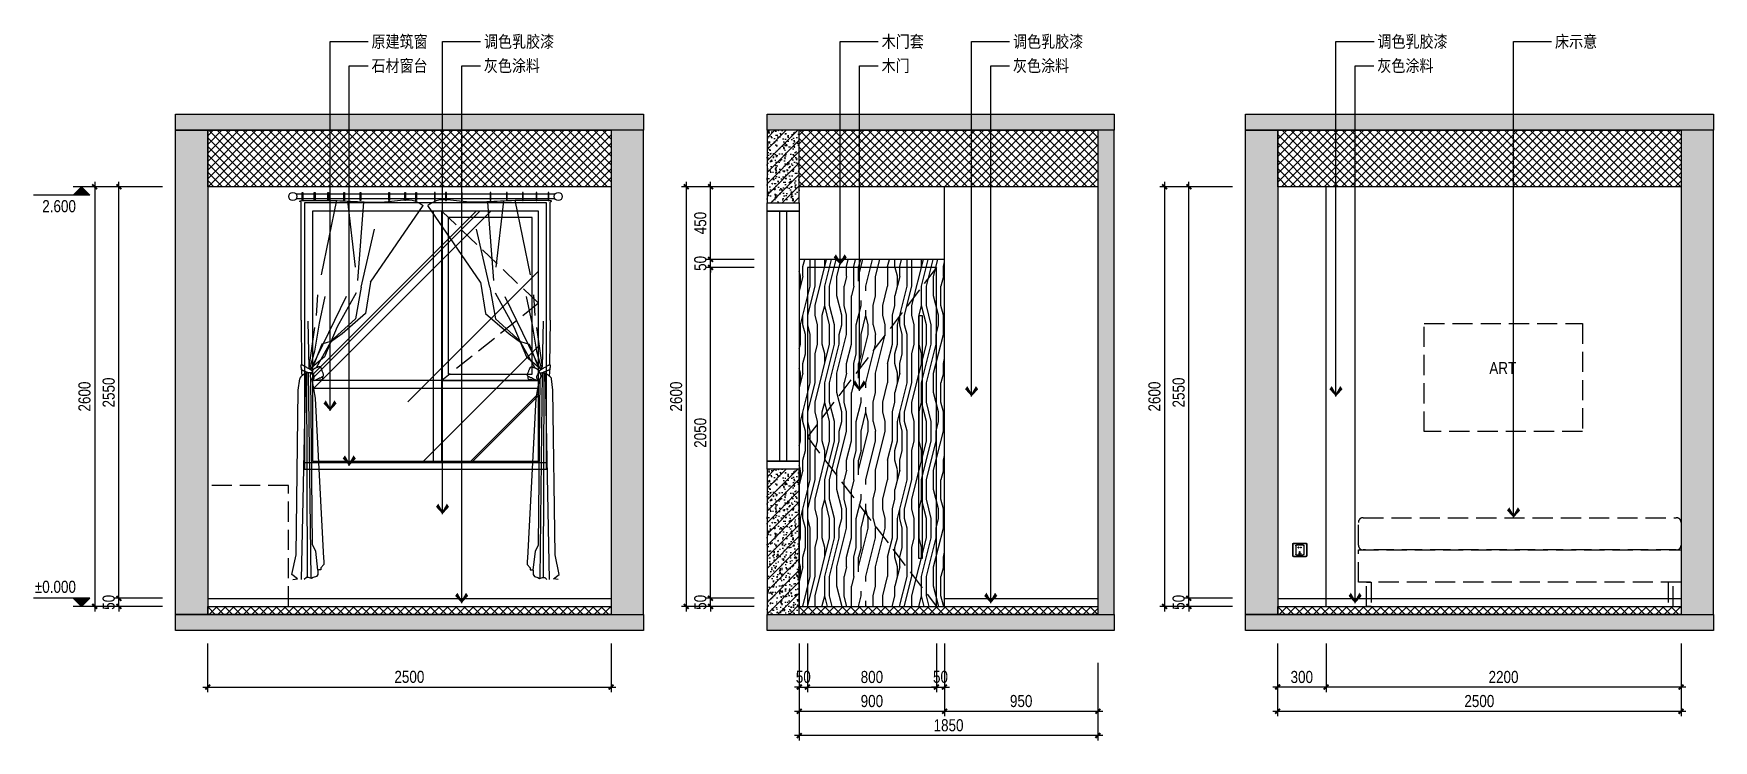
# Model space of a CAD drawing. Extents: x 468514 to 728049, y -74127 to 69080.
# Drawn here: x 581123 to 591532, y -71357 to -66977 of the extents above; entities that cross this region are included whole.
import ezdxf
from ezdxf.enums import TextEntityAlignment as Align

# ---------------------------------------------------------------- set-up
doc = ezdxf.new("R2010")
doc.units = 0
doc.header["$LTSCALE"] = 500
doc.header["$MEASUREMENT"] = 0
doc.linetypes.add('DASH', pattern=[0.35, 0.25, -0.1])
doc.layers.get('Defpoints').update_dxf_attribs({"color": 229})
for name, color, linetype in [('E 立面填充', 250, 'Continuous'), ('E 立面墙体', 245, 'Continuous'), ('E 立面家具、洁具', 153, 'Continuous'), ('E 立面材料分格线', 8, 'Continuous'), ('E 立面材料类别线', 154, 'Continuous'), ('E 立面标注尺寸', 9, 'Continuous'), ('E 立面装饰完成线', 225, 'Continuous'), ('E 立面门', 107, 'Continuous')]:
    doc.layers.add(name, color=color, linetype=linetype)
doc.styles.add('PDC DIM', font='PMingLiU-ExtB.ttf', dxfattribs={"width": 0.85})
doc.styles.add('Xref-标准套房C$0$黑体', font='simhei.ttf')
doc.dimstyles.new('PDC-A2', dxfattribs={"dimscale": 0, "dimtxt": 2.5, "dimasz": 1, "dimexe": 1, "dimexo": 1, "dimgap": 0.7, "dimtad": 1, "dimdec": 0, "dimtxsty": 'PDC DIM', "dimblk": 'ARCHTICK', "dimcen": 1, "dimdle": 1, "dimclrd": 8, "dimclre": 8, "dimclrt": 9, "dimadec": 0, "dimazin": 0, "dimtfac": 1, "dimtdec": 0, "dimtix": 1, "dimtmove": 2, "dimatfit": 3, "dimldrblk": 'PDC A2 T R', "dimfxl": 10, "dimfxlon": 1, "dimarcsym": 0})

msp = doc.modelspace()

# ---------------------------------------------------------------- texts
at = {"layer": 'E 立面标注尺寸', "color": 9, "char_height": 75, "attachment_point": 1, "style": 'PDC DIM'}
for s, insert in [('{\\fPMingLiU|b0|i0|c134|p18;原建筑窗}', (583217.5, -66989)), ('{\\fSimSun|b0|i0|c134|p2;调色乳胶漆}', (583914.2, -66989)), ('{\\fPMingLiU|b0|i0|c134|p18;木门套}', (586378.7, -66989)), ('{\\fSimSun|b0|i0|c134|p2;调色乳胶漆}', (587192.7, -66989)), ('{\\fSimSun|b0|i0|c134|p2;调色乳胶漆}', (589450.5, -66989)), ('{\\fPMingLiU|b0|i0|c134|p18;床示意}', (590551, -66989)), ('{\\fPMingLiU|b0|i0|c134|p18;石材窗台}', (583216.9, -67139)), ('灰色涂料', (583913.6, -67139)), ('{\\fPMingLiU|b0|i0|c134|p18;木门}', (586378.1, -67139)), ('灰色涂料', (587192.1, -67139)), ('灰色涂料', (589449.9, -67139)), ('{\\fPMingLiU|b0|i0|c134|p18;ART}', (590143.9, -69012))]:
    msp.add_mtext(s, dxfattribs=dict(at, insert=insert))

# ---------------------------------------------------------------- blocks, each defined once
blk = doc.blocks.new('443')
for p, q in [((579503, -68753, -192), (579503, -68020, -192)), ((579722, -68009, -13), (579627, -68472)), ((579792, -68015, -3), (579839, -68425, 86)), ((579934, -68518, -192), (580260, -68043)), ((579876, -68548, -192), (579958, -68189)), ((579844, -68584, -192), (579728, -68795, -192)), ((579876, -68548, -192), (579841, -68744, -192)), ((579934, -68518, -192), (579902, -68712, -192)), ((579783, -68607, -192), (579564, -69056, -192)), ((579606, -68596, -192), (579597, -68723, -192)), ((579651, -68607, -192), (579616, -68771, -192)), ((579503, -68753, -192), (579507, -69029, -192)), ((579545, -68759, -192), (579552, -69047, -192)), ((579587, -68798, -192), (579552, -69044, -192)), ((579616, -68771, -192), (579587, -68944, -192)), ((579728, -68795, -192), (579648, -68979, -192)), ((579841, -68744, -192), (579686, -68884, -192)), ((579902, -68712, -192), (579757, -68837, -192)), ((579632, -68901, -192), (579587, -69017, -192)), ((579686, -68889, -192), (579597, -69048, -192)), ((579686, -68884, -192), (579632, -68901, -192)), ((579757, -68837, -192), (579686, -68889, -192)), ((579587, -68944, -192), (579555, -69056, -192)), ((579648, -68979, -192), (579571, -69047, -192)), ((579496, -69114, -192), (579495, -69116, -192)), ((579497, -69111, -192), (579496, -69113, -192)), ((579496, -69113, -192), (579496, -69114, -192)), ((579498, -69108, -192), (579497, -69110, -192)), ((579497, -69110, -192), (579497, -69111, -192)), ((579499, -69107, -192), (579498, -69108, -192)), ((579500, -69106, -192), (579499, -69107, -192)), ((579501, -69105, -192), (579500, -69106, -192)), ((579502, -69103, -192), (579501, -69105, -192)), ((579503, -69030, -192), (579502, -69031, -192)), ((579502, -69031, -192), (579502, -69033, -192)), ((579502, -69033, -192), (579502, -69034, -192)), ((579502, -69034, -192), (579502, -69036, -192)), ((579502, -69036, -192), (579502, -69037, -192)), ((579502, -69037, -192), (579502, -69039, -192)), ((579502, -69039, -192), (579502, -69041, -192)), ((579502, -69041, -192), (579502, -69043, -192)), ((579502, -69043, -192), (579503, -69045, -192)), ((579503, -69102, -192), (579502, -69103, -192)), ((579504, -69029, -192), (579503, -69030, -192)), ((579503, -69045, -192), (579503, -69047, -192)), ((579503, -69047, -192), (579504, -69049, -192)), ((579504, -69101, -192), (579503, -69102, -192)), ((579505, -69029, -192), (579504, -69029, -192)), ((579504, -69049, -192), (579504, -69050, -192)), ((579504, -69050, -192), (579504, -69052, -192)), ((579504, -69051, -192), (579508, -69098, -192)), ((579504, -69052, -192), (579505, -69054, -192)), ((579506, -69100, -192), (579504, -69101, -192)), ((579506, -69029, -192), (579505, -69029, -192)), ((579505, -69054, -192), (579505, -69055, -192)), ((579505, -69055, -192), (579506, -69056, -192)), ((579507, -69029, -192), (579506, -69029, -192)), ((579506, -69056, -192), (579506, -69057, -192)), ((579506, -69057, -192), (579507, -69059, -192)), ((579507, -69098, -192), (579506, -69100, -192)), ((579509, -69030, -192), (579507, -69029, -192)), ((579507, -69059, -192), (579508, -69060, -192)), ((579507, -70359, -192), (579532, -69082, -192)), ((579509, -69097, -192), (579507, -69098, -192)), ((579508, -69060, -192), (579509, -69061, -192)), ((579511, -69031, -192), (579509, -69030, -192)), ((579509, -69061, -192), (579510, -69062, -192)), ((579510, -69096, -192), (579509, -69097, -192)), ((579510, -69062, -192), (579512, -69062, -192)), ((579512, -69095, -192), (579510, -69096, -192)), ((579514, -69032, -192), (579511, -69031, -192)), ((579512, -69062, -192), (579513, -69063, -192)), ((579514, -69093, -192), (579512, -69095, -192)), ((579513, -69063, -192), (579515, -69064, -192)), ((579517, -69034, -192), (579514, -69032, -192)), ((579515, -69092, -192), (579514, -69093, -192)), ((579515, -69064, -192), (579517, -69065, -192)), ((579517, -69091, -192), (579515, -69092, -192)), ((579520, -69036, -192), (579517, -69034, -192)), ((579517, -69065, -192), (579520, -69066, -192)), ((579519, -69089, -192), (579517, -69091, -192)), ((579520, -69088, -192), (579519, -69089, -192)), ((579523, -69038, -192), (579520, -69036, -192)), ((579520, -69066, -192), (579522, -69067, -192)), ((579522, -69087, -192), (579520, -69088, -192)), ((579522, -69067, -192), (579525, -69068, -192)), ((579523, -69086, -192), (579522, -69087, -192)), ((579527, -69040, -192), (579523, -69038, -192)), ((579525, -69085, -192), (579523, -69086, -192)), ((579525, -69068, -192), (579528, -69069, -192)), ((579527, -69085, -192), (579525, -69085, -192)), ((579530, -69042, -192), (579527, -69040, -192)), ((579528, -69084, -192), (579527, -69085, -192)), ((579528, -69069, -192), (579531, -69070, -192)), ((579530, -69083, -192), (579528, -69084, -192)), ((579534, -69044, -192), (579530, -69042, -192)), ((579532, -69083, -192), (579530, -69083, -192)), ((579531, -69070, -192), (579534, -69072, -192)), ((579533, -69082, -192), (579532, -69083, -192)), ((579535, -69081, -192), (579533, -69082, -192)), ((579539, -69047, -192), (579534, -69044, -192)), ((579534, -69072, -192), (579537, -69073, -192)), ((579537, -69081, -192), (579535, -69081, -192)), ((579537, -69073, -192), (579540, -69074, -192)), ((579539, -69081, -192), (579537, -69081, -192)), ((579543, -69050, -192), (579539, -69047, -192)), ((579541, -69080, -192), (579539, -69081, -192)), ((579543, -70347, -192), (579539, -69081, -192)), ((579540, -69074, -192), (579543, -69075, -192)), ((579543, -69080, -192), (579541, -69080, -192)), ((579549, -69053, -192), (579543, -69050, -192)), ((579543, -69075, -192), (579545, -69076, -192)), ((579545, -69080, -192), (579543, -69080, -192)), ((579545, -69076, -192), (579554, -69079, -192)), ((579547, -69080, -192), (579545, -69080, -192)), ((579549, -69079, -192), (579547, -69080, -192)), ((579555, -69056, -192), (579549, -69053, -192)), ((579551, -69079, -192), (579549, -69079, -192)), ((579565, -70352, -192), (579550, -69079, -192)), ((579553, -69079, -192), (579551, -69079, -192)), ((579554, -69079, -192), (579553, -69079, -192)), ((579556, -69079, -192), (579554, -69079, -192)), ((579562, -69060, -192), (579555, -69056, -192)), ((579557, -69079, -192), (579556, -69079, -192)), ((579559, -69079, -192), (579557, -69079, -192)), ((579560, -69079, -192), (579559, -69079, -192)), ((579562, -69079, -192), (579560, -69079, -192)), ((579587, -69017, -192), (579561, -69062, -192)), ((579569, -69065, -192), (579562, -69060, -192)), ((579563, -69079, -192), (579562, -69079, -192)), ((579563, -69086, -192), (579563, -69079, -192)), ((579565, -69079, -192), (579563, -69079, -192)), ((579575, -70145, -192), (579564, -69115, -192)), ((579566, -69079, -192), (579565, -69079, -192)), ((579567, -69079, -192), (579566, -69079, -192)), ((579568, -69078, -192), (579567, -69079, -192)), ((579569, -69078, -192), (579568, -69078, -192)), ((579573, -69067, -192), (579569, -69065, -192)), ((579570, -69077, -192), (579569, -69078, -192)), ((579570, -69076, -192), (579570, -69077, -192)), ((579571, -69076, -192), (579570, -69076, -192)), ((579572, -69072, -192), (579571, -69073, -192)), ((579571, -69073, -192), (579571, -69074, -192)), ((579571, -69074, -192), (579571, -69076, -192)), ((579573, -69068, -192), (579572, -69069, -192)), ((579572, -69069, -192), (579572, -69071, -192)), ((579572, -69071, -192), (579572, -69072, -192)), ((579574, -69065, -192), (579573, -69067, -192)), ((579573, -69067, -192), (579573, -69068, -192)), ((579575, -69064, -192), (579574, -69065, -192)), ((579576, -69063, -192), (579575, -69064, -192)), ((579577, -69062, -192), (579576, -69063, -192)), ((579578, -69060, -192), (579577, -69062, -192)), ((579579, -69059, -192), (579578, -69060, -192)), ((579580, -69058, -192), (579579, -69059, -192)), ((579582, -69057, -192), (579580, -69058, -192)), ((579583, -69056, -192), (579582, -69057, -192)), ((579585, -69055, -192), (579583, -69056, -192)), ((579587, -69053, -192), (579585, -69055, -192)), ((579589, -69052, -192), (579587, -69053, -192)), ((579591, -69051, -192), (579589, -69052, -192)), ((579593, -69050, -192), (579591, -69051, -192)), ((579596, -69049, -192), (579593, -69050, -192)), ((579598, -69048, -192), (579596, -69049, -192)), ((579600, -69047, -192), (579598, -69048, -192)), ((579603, -69046, -192), (579600, -69047, -192)), ((579605, -69045, -192), (579603, -69046, -192)), ((579603, -69118, -192), (579611, -69114, -192)), ((579608, -69044, -192), (579605, -69045, -192)), ((579610, -69043, -192), (579608, -69044, -192)), ((579612, -69042, -192), (579610, -69043, -192)), ((579611, -69114, -192), (579618, -69111, -192)), ((579614, -69042, -192), (579612, -69042, -192)), ((579616, -69041, -192), (579614, -69042, -192)), ((579617, -69041, -192), (579616, -69041, -192)), ((579618, -69041, -192), (579617, -69041, -192)), ((579620, -69041, -192), (579618, -69041, -192)), ((579618, -69111, -192), (579624, -69109, -192)), ((579621, -69041, -192), (579620, -69041, -192)), ((579621, -69042, -192), (579621, -69041, -192)), ((579622, -69042, -192), (579621, -69042, -192)), ((579623, -69043, -192), (579622, -69042, -192)), ((579624, -69044, -192), (579623, -69043, -192)), ((579625, -69045, -192), (579624, -69044, -192)), ((579624, -69109, -192), (579629, -69106, -192)), ((579626, -69046, -192), (579625, -69045, -192)), ((579627, -69048, -192), (579626, -69046, -192)), ((579627, -69050, -192), (579627, -69048, -192)), ((579629, -69052, -192), (579627, -69050, -192)), ((579630, -69055, -192), (579629, -69052, -192)), ((579629, -69106, -192), (579633, -69104, -192)), ((579631, -69058, -192), (579630, -69055, -192)), ((579632, -69061, -192), (579631, -69058, -192)), ((579634, -69065, -192), (579632, -69061, -192)), ((579633, -69104, -192), (579636, -69102, -192)), ((579635, -69069, -192), (579634, -69065, -192)), ((579637, -69073, -192), (579635, -69069, -192)), ((579636, -69102, -192), (579639, -69101, -192)), ((579636, -69118, -192), (579638, -69114, -192)), ((579638, -69077, -192), (579637, -69073, -192)), ((579640, -69081, -192), (579638, -69077, -192)), ((579638, -69108, -192), (579639, -69101, -192)), ((579638, -69114, -192), (579638, -69108, -192)), ((579639, -69101, -192), (579640, -69099, -192)), ((579641, -69084, -192), (579640, -69081, -192)), ((579640, -69099, -192), (579642, -69098, -192)), ((579642, -69087, -192), (579641, -69084, -192)), ((579643, -69090, -192), (579642, -69087, -192)), ((579642, -69098, -192), (579643, -69096, -192)), ((579643, -69092, -192), (579643, -69090, -192)), ((579643, -69094, -192), (579643, -69092, -192)), ((579643, -69096, -192), (579643, -69094, -192)), ((579472, -70207, -192), (579485, -69186, -192)), ((579485, -69186, -192), (579495, -69117, -192)), ((579495, -69116, -192), (579495, -69117, -192)), ((579570, -69120, -192), (579591, -69237, -192)), ((579584, -69127, -192), (579594, -69122, -192)), ((579589, -69124, -192), (579602, -69124, -192)), ((579594, -69122, -192), (579603, -69118, -192)), ((579602, -69124, -192), (579616, -69123, -192)), ((579616, -69123, -192), (579625, -69122, -192)), ((579625, -69122, -192), (579632, -69121, -192)), ((579632, -69121, -192), (579636, -69118, -192)), ((579591, -69238, -192), (579642, -70228, -192)), ((579594, -70183, -192), (579575, -70145, -192)), ((579446, -70329, -192), (579472, -70207, -192)), ((579607, -70302, -192), (579594, -70183, -192)), ((579642, -70228, -192), (579645, -70245, -192)), ((579645, -70245, -192), (579645, -70266, -192)), ((579482, -70356, -192), (579446, -70329, -192)), ((579453, -70359, -192), (579482, -70356, -192)), ((579536, -70347, -192), (579523, -70359, -192)), ((579549, -70347, -192), (579536, -70347, -192)), ((579568, -70353, -192), (579549, -70347, -192)), ((579578, -70347, -192), (579568, -70353, -192)), ((579600, -70341, -192), (579578, -70347, -192)), ((579607, -70329, -192), (579600, -70341, -192)), ((579613, -70299, -192), (579607, -70302, -192)), ((579607, -70302, -192), (579607, -70329, -192)), ((579626, -70299, -192), (579613, -70299, -192)), ((579645, -70266, -192), (579626, -70287, -192)), ((579626, -70287, -192), (579626, -70299, -192))]:
    blk.add_line(p, q)
at = {"elevation": 3}
blk.add_lwpolyline([(579890, -68021), (579854, -68506)], dxfattribs=at)
for centre, major_axis, start_param, end_param in [((579591, -69099, -192), (31.3, 0), 2.299094, 4.183529), ((579548, -69105, -192), (37.1, 0), -0.569986, 0.933213), ((579577, -69121, -192), (3.29, 0), 4.183529, 5.546396)]:
    blk.add_ellipse(centre, major_axis=major_axis, ratio=0.92725, start_param=start_param, end_param=end_param)
blk.add_spline([(579503, -68020, -192), (579518, -68012), (579719, -68012), (579894, -68020), (580064, -68016), (580208, -68014), (580260, -68043)], degree=3)
blk = doc.blocks.new('ffffaasd')
at = {"linetype": 'DASH', "lineweight": -2, "ltscale": 20}
for p, q in [((69855, 418080), (69855, 418029)), ((69901, 418085), (69860, 418085)), ((69906, 418080), (69906, 418029)), ((69901, 418024), (69860, 418024))]:
    blk.add_line(p, q, dxfattribs=at)
for points in [[(69843, 418012), (69918, 418012, 0.414214), (69923, 418017), (69923, 418092, 0.414214), (69918, 418097), (69843, 418097, 0.414214), (69838, 418092), (69838, 418017, 0.414214)], [(69843, 418014), (69918, 418014, 0.414214), (69921, 418017), (69921, 418092, 0.414214), (69918, 418095), (69843, 418095, 0.414214), (69840, 418092), (69840, 418017, 0.414214)]]:
    blk.add_lwpolyline(points, format="xyb", close=True, dxfattribs=at)
for points in [[(69874, 418067), (69876, 418067), (69876, 418072), (69874, 418072)], [(69888, 418067), (69886, 418067), (69886, 418072), (69888, 418072)]]:
    blk.add_lwpolyline(points, dxfattribs=at)
for points in [[(69876, 418028), (69878, 418029), (69876, 418034), (69874, 418034)], [(69880, 418038), (69882, 418038), (69882, 418044), (69880, 418044)], [(69886, 418028), (69884, 418029), (69885, 418034), (69887, 418034)]]:
    blk.add_lwpolyline(points, close=True, dxfattribs=at)
for centre, radius, start, end in [((69860, 418080), 5, 90, 180), ((69860, 418029), 5, 180, 270), ((69874, 418069), 2.51, 93.6471, 266.3529), ((69888, 418069), 2.51, 273.6471, 86.3529), ((69901, 418080), 5, 0, 90), ((69901, 418029), 5, 270, 0)]:
    blk.add_arc(centre, radius, start, end, dxfattribs=at)
blk = doc.blocks.new('d34')
at = {"linetype": 'ByBlock', "lineweight": -2}
blk.add_blockref('ffffaasd', (0, 0), dxfattribs=at)
blk = doc.blocks.new('_ArchTick')
at = {"color": 0, "linetype": 'ByBlock', "const_width": 0.4}
blk.add_lwpolyline([(-0.5, -0.5), (0.5, 0.5)], dxfattribs=at)
blk = doc.blocks.new('*D2021')
at = {"layer": 'Defpoints', "color": 0, "transparency": 16777216}
for p in [(581652, -70476), (581952, -70476), (581952, -70526)]:
    blk.add_point(p, dxfattribs=at)
at = {"layer": 'E 立面标注尺寸', "color": 8, "lineweight": -2, "transparency": 16777216}
for p, q in [((581652, -70476), (581652, -70446)), ((581922, -70476), (581622, -70476)), ((581922, -70526), (581622, -70526)), ((581652, -70526), (581652, -70476)), ((581652, -70526), (581652, -70557))]:
    blk.add_line(p, q, dxfattribs=at)
at = {"layer": 'E 立面标注尺寸', "color": 8, "lineweight": -2, "transparency": 16777216, "xscale": 30.00000447440561, "yscale": 30.00000447440561, "zscale": 30.00000447440561}
for p, rotation in [((581652, -70476), 270), ((581652, -70526), 90)]:
    blk.add_blockref('_ArchTick', p, dxfattribs=dict(at, rotation=rotation))
at = {"layer": 'E 立面标注尺寸', "color": 9, "transparency": 16777216, "insert": (581589, -70501), "char_height": 75, "attachment_point": 5, "rotation": 90, "style": 'PDC DIM'}
blk.add_mtext('50', dxfattribs=at)
blk = doc.blocks.new('PDC A2 T R')
at = {"color": 0, "linetype": 'ByBlock'}
blk.add_line((0, 0), (-2, 0), dxfattribs=at)
for points in [[(-2.15, 0.89), (-1.49, 1.35), (-0.6, 0), (0, 0)], [(-2.15, -0.89), (-1.49, -1.35), (-0.6, 0), (0, 0)]]:
    blk.add_solid(points, dxfattribs=at)
blk = doc.blocks.new('*D2022')
at = {"layer": 'Defpoints', "color": 0, "transparency": 16777216}
for p in [(581652, -67926), (581952, -67926), (581952, -70476)]:
    blk.add_point(p, dxfattribs=at)
at = {"layer": 'E 立面标注尺寸', "color": 8, "lineweight": -2, "transparency": 16777216}
for p, q in [((581922, -67926), (581622, -67926)), ((581652, -70507), (581652, -67896)), ((581922, -70476), (581622, -70476))]:
    blk.add_line(p, q, dxfattribs=at)
at = {"layer": 'E 立面标注尺寸', "color": 8, "lineweight": -2, "transparency": 16777216, "xscale": 30.00000447440561, "yscale": 30.00000447440561, "zscale": 30.00000447440561}
for p, rotation in [((581652, -67926), 90), ((581652, -70476), 270)]:
    blk.add_blockref('_ArchTick', p, dxfattribs=dict(at, rotation=rotation))
at = {"layer": 'E 立面标注尺寸', "color": 9, "transparency": 16777216, "insert": (581589, -69201), "char_height": 75, "attachment_point": 5, "rotation": 90, "style": 'PDC DIM'}
blk.add_mtext('2550', dxfattribs=at)
blk = doc.blocks.new('*D2023')
at = {"layer": 'Defpoints', "color": 0, "transparency": 16777216}
for p in [(581952, -67926), (581502, -70526), (581952, -70526)]:
    blk.add_point(p, dxfattribs=at)
at = {"layer": 'E 立面标注尺寸', "color": 8, "lineweight": -2, "transparency": 16777216}
for p, q in [((581802, -67926), (581472, -67926)), ((581502, -67896), (581502, -70557)), ((581802, -70526), (581472, -70526))]:
    blk.add_line(p, q, dxfattribs=at)
at = {"layer": 'E 立面标注尺寸', "color": 8, "lineweight": -2, "transparency": 16777216, "xscale": 30.00000447440561, "yscale": 30.00000447440561, "zscale": 30.00000447440561}
for p, rotation in [((581502, -67926), 90), ((581502, -70526), 270)]:
    blk.add_blockref('_ArchTick', p, dxfattribs=dict(at, rotation=rotation))
at = {"layer": 'E 立面标注尺寸', "color": 9, "transparency": 16777216, "insert": (581439, -69226), "char_height": 75, "attachment_point": 5, "rotation": 90, "style": 'PDC DIM'}
blk.add_mtext('2600', dxfattribs=at)
blk = doc.blocks.new('*D2024')
at = {"layer": 'Defpoints', "color": 0, "transparency": 16777216}
for p in [(585318, -70476), (585618, -70476), (585618, -70526)]:
    blk.add_point(p, dxfattribs=at)
at = {"layer": 'E 立面标注尺寸', "color": 8, "lineweight": -2, "transparency": 16777216}
for p, q in [((585318, -70476), (585318, -70446)), ((585588, -70476), (585288, -70476)), ((585588, -70526), (585288, -70526)), ((585318, -70526), (585318, -70476)), ((585318, -70526), (585318, -70557))]:
    blk.add_line(p, q, dxfattribs=at)
at = {"layer": 'E 立面标注尺寸', "color": 8, "lineweight": -2, "transparency": 16777216, "xscale": 30.00000447440561, "yscale": 30.00000447440561, "zscale": 30.00000447440561}
for p, rotation in [((585318, -70476), 270), ((585318, -70526), 90)]:
    blk.add_blockref('_ArchTick', p, dxfattribs=dict(at, rotation=rotation))
at = {"layer": 'E 立面标注尺寸', "color": 9, "transparency": 16777216, "insert": (585255, -70501), "char_height": 75, "attachment_point": 5, "rotation": 90, "style": 'PDC DIM'}
blk.add_mtext('50', dxfattribs=at)
blk = doc.blocks.new('*D2025')
at = {"layer": 'Defpoints', "color": 0, "transparency": 16777216}
for p in [(585318, -68426), (585618, -68426), (585618, -70476)]:
    blk.add_point(p, dxfattribs=at)
at = {"layer": 'E 立面标注尺寸', "color": 8, "lineweight": -2, "transparency": 16777216}
for p, q in [((585588, -68426), (585288, -68426)), ((585318, -70507), (585318, -68396)), ((585588, -70476), (585288, -70476))]:
    blk.add_line(p, q, dxfattribs=at)
at = {"layer": 'E 立面标注尺寸', "color": 8, "lineweight": -2, "transparency": 16777216, "xscale": 30.00000447440561, "yscale": 30.00000447440561, "zscale": 30.00000447440561}
for p, rotation in [((585318, -68426), 90), ((585318, -70476), 270)]:
    blk.add_blockref('_ArchTick', p, dxfattribs=dict(at, rotation=rotation))
at = {"layer": 'E 立面标注尺寸', "color": 9, "transparency": 16777216, "insert": (585255, -69451), "char_height": 75, "attachment_point": 5, "rotation": 90, "style": 'PDC DIM'}
blk.add_mtext('2050', dxfattribs=at)
blk = doc.blocks.new('*D2026')
at = {"layer": 'Defpoints', "color": 0, "transparency": 16777216}
for p in [(585318, -68376), (585618, -68376), (585618, -68426)]:
    blk.add_point(p, dxfattribs=at)
at = {"layer": 'E 立面标注尺寸', "color": 8, "lineweight": -2, "transparency": 16777216}
for p, q in [((585588, -68376), (585288, -68376)), ((585318, -68376), (585318, -68346)), ((585318, -68426), (585318, -68376)), ((585588, -68426), (585288, -68426)), ((585318, -68426), (585318, -68457))]:
    blk.add_line(p, q, dxfattribs=at)
at = {"layer": 'E 立面标注尺寸', "color": 8, "lineweight": -2, "transparency": 16777216, "xscale": 30.00000447440561, "yscale": 30.00000447440561, "zscale": 30.00000447440561}
for p, rotation in [((585318, -68376), 270), ((585318, -68426), 90)]:
    blk.add_blockref('_ArchTick', p, dxfattribs=dict(at, rotation=rotation))
at = {"layer": 'E 立面标注尺寸', "color": 9, "transparency": 16777216, "insert": (585255, -68401), "char_height": 75, "attachment_point": 5, "rotation": 90, "style": 'PDC DIM'}
blk.add_mtext('50', dxfattribs=at)
blk = doc.blocks.new('*D2027')
at = {"layer": 'Defpoints', "color": 0, "transparency": 16777216}
for p in [(585318, -67926), (585618, -67926), (585618, -68376)]:
    blk.add_point(p, dxfattribs=at)
at = {"layer": 'E 立面标注尺寸', "color": 8, "lineweight": -2, "transparency": 16777216}
for p, q in [((585588, -67926), (585288, -67926)), ((585318, -68407), (585318, -67896)), ((585588, -68376), (585288, -68376))]:
    blk.add_line(p, q, dxfattribs=at)
at = {"layer": 'E 立面标注尺寸', "color": 8, "lineweight": -2, "transparency": 16777216, "xscale": 30.00000447440561, "yscale": 30.00000447440561, "zscale": 30.00000447440561}
for p, rotation in [((585318, -67926), 90), ((585318, -68376), 270)]:
    blk.add_blockref('_ArchTick', p, dxfattribs=dict(at, rotation=rotation))
at = {"layer": 'E 立面标注尺寸', "color": 9, "transparency": 16777216, "insert": (585255, -68151), "char_height": 75, "attachment_point": 5, "rotation": 90, "style": 'PDC DIM'}
blk.add_mtext('450', dxfattribs=at)
blk = doc.blocks.new('*D2028')
at = {"layer": 'Defpoints', "color": 0, "transparency": 16777216}
for p in [(585618, -67926), (585168, -70526), (585618, -70526)]:
    blk.add_point(p, dxfattribs=at)
at = {"layer": 'E 立面标注尺寸', "color": 8, "lineweight": -2, "transparency": 16777216}
for p, q in [((585468, -67926), (585138, -67926)), ((585168, -67896), (585168, -70557)), ((585468, -70526), (585138, -70526))]:
    blk.add_line(p, q, dxfattribs=at)
at = {"layer": 'E 立面标注尺寸', "color": 8, "lineweight": -2, "transparency": 16777216, "xscale": 30.00000447440561, "yscale": 30.00000447440561, "zscale": 30.00000447440561}
for p, rotation in [((585168, -67926), 90), ((585168, -70526), 270)]:
    blk.add_blockref('_ArchTick', p, dxfattribs=dict(at, rotation=rotation))
at = {"layer": 'E 立面标注尺寸', "color": 9, "transparency": 16777216, "insert": (585105, -69226), "char_height": 75, "attachment_point": 5, "rotation": 90, "style": 'PDC DIM'}
blk.add_mtext('2600', dxfattribs=at)
blk = doc.blocks.new('A$C37DB5113')
blk.add_hatch(color=256).paths.add_polyline_path([(150, 75), (75, 0), (0, 75)])
for p, q in [((0, 75), (510, 75)), ((0, 75), (75, 0)), ((150, 75), (75, 0)), ((0, 0), (150, 0))]:
    blk.add_line(p, q)
blk.add_lwpolyline([(150, 75), (75, 0), (0, 75), (150, 75)])
at = {"style": 'Xref-标准套房C$0$黑体', "width": 0.8}
blk.add_attdef('%%P0.000', text='', height=105, dxfattribs=at).set_placement((510, 75), align=Align.BOTTOM_RIGHT)
blk = doc.blocks.new('*D2029')
at = {"layer": 'Defpoints', "color": 0, "transparency": 16777216}
for p in [(588282, -70476), (588582, -70476), (588582, -70526)]:
    blk.add_point(p, dxfattribs=at)
at = {"layer": 'E 立面标注尺寸', "color": 8, "lineweight": -2, "transparency": 16777216}
for p, q in [((588282, -70476), (588282, -70446)), ((588552, -70476), (588252, -70476)), ((588552, -70526), (588252, -70526)), ((588282, -70526), (588282, -70476)), ((588282, -70526), (588282, -70557))]:
    blk.add_line(p, q, dxfattribs=at)
at = {"layer": 'E 立面标注尺寸', "color": 8, "lineweight": -2, "transparency": 16777216, "xscale": 30.00000447440561, "yscale": 30.00000447440561, "zscale": 30.00000447440561}
for p, rotation in [((588282, -70476), 270), ((588282, -70526), 90)]:
    blk.add_blockref('_ArchTick', p, dxfattribs=dict(at, rotation=rotation))
at = {"layer": 'E 立面标注尺寸', "color": 9, "transparency": 16777216, "insert": (588219, -70501), "char_height": 75, "attachment_point": 5, "rotation": 90, "style": 'PDC DIM'}
blk.add_mtext('50', dxfattribs=at)
blk = doc.blocks.new('*D2030')
at = {"layer": 'Defpoints', "color": 0, "transparency": 16777216}
for p in [(588282, -67926), (588582, -67926), (588582, -70476)]:
    blk.add_point(p, dxfattribs=at)
at = {"layer": 'E 立面标注尺寸', "color": 8, "lineweight": -2, "transparency": 16777216}
for p, q in [((588552, -67926), (588252, -67926)), ((588282, -70507), (588282, -67896)), ((588552, -70476), (588252, -70476))]:
    blk.add_line(p, q, dxfattribs=at)
at = {"layer": 'E 立面标注尺寸', "color": 8, "lineweight": -2, "transparency": 16777216, "xscale": 30.00000447440561, "yscale": 30.00000447440561, "zscale": 30.00000447440561}
for p, rotation in [((588282, -67926), 90), ((588282, -70476), 270)]:
    blk.add_blockref('_ArchTick', p, dxfattribs=dict(at, rotation=rotation))
at = {"layer": 'E 立面标注尺寸', "color": 9, "transparency": 16777216, "insert": (588219, -69201), "char_height": 75, "attachment_point": 5, "rotation": 90, "style": 'PDC DIM'}
blk.add_mtext('2550', dxfattribs=at)
blk = doc.blocks.new('*D2031')
at = {"layer": 'Defpoints', "color": 0, "transparency": 16777216}
for p in [(588582, -67926), (588132, -70526), (588582, -70526)]:
    blk.add_point(p, dxfattribs=at)
at = {"layer": 'E 立面标注尺寸', "color": 8, "lineweight": -2, "transparency": 16777216}
for p, q in [((588432, -67926), (588102, -67926)), ((588132, -67896), (588132, -70557)), ((588432, -70526), (588102, -70526))]:
    blk.add_line(p, q, dxfattribs=at)
at = {"layer": 'E 立面标注尺寸', "color": 8, "lineweight": -2, "transparency": 16777216, "xscale": 30.00000447440561, "yscale": 30.00000447440561, "zscale": 30.00000447440561}
for p, rotation in [((588132, -67926), 90), ((588132, -70526), 270)]:
    blk.add_blockref('_ArchTick', p, dxfattribs=dict(at, rotation=rotation))
at = {"layer": 'E 立面标注尺寸', "color": 9, "transparency": 16777216, "insert": (588069, -69226), "char_height": 75, "attachment_point": 5, "rotation": 90, "style": 'PDC DIM'}
blk.add_mtext('2600', dxfattribs=at)
blk = doc.blocks.new('*D2032')
at = {"layer": 'Defpoints', "color": 0, "transparency": 16777216}
for p in [(589132, -70726), (591332, -70726), (589132, -71026)]:
    blk.add_point(p, dxfattribs=at)
at = {"layer": 'E 立面标注尺寸', "color": 8, "lineweight": -2, "transparency": 16777216}
for p, q in [((589132, -70757), (589132, -71057)), ((591332, -70757), (591332, -71057)), ((591362, -71026), (589102, -71026))]:
    blk.add_line(p, q, dxfattribs=at)
at = {"layer": 'E 立面标注尺寸', "color": 8, "lineweight": -2, "transparency": 16777216, "xscale": 30.00000447440561, "yscale": 30.00000447440561, "zscale": 30.00000447440561, "rotation": 180}
blk.add_blockref('_ArchTick', (589132, -71026), dxfattribs=at)
at = {"layer": 'E 立面标注尺寸', "color": 8, "lineweight": -2, "transparency": 16777216, "xscale": 30.00000447440561, "yscale": 30.00000447440561, "zscale": 30.00000447440561}
blk.add_blockref('_ArchTick', (591332, -71026), dxfattribs=at)
at = {"layer": 'E 立面标注尺寸', "color": 9, "transparency": 16777216, "insert": (590232, -70964), "char_height": 75, "attachment_point": 5, "style": 'PDC DIM'}
blk.add_mtext('2200', dxfattribs=at)
blk = doc.blocks.new('*D2033')
at = {"layer": 'Defpoints', "color": 0, "transparency": 16777216}
for p in [(588832, -70726), (589132, -70726), (588832, -71026)]:
    blk.add_point(p, dxfattribs=at)
at = {"layer": 'E 立面标注尺寸', "color": 8, "lineweight": -2, "transparency": 16777216}
for p, q in [((588832, -70757), (588832, -71057)), ((589132, -70757), (589132, -71057)), ((589162, -71026), (588802, -71026))]:
    blk.add_line(p, q, dxfattribs=at)
at = {"layer": 'E 立面标注尺寸', "color": 8, "lineweight": -2, "transparency": 16777216, "xscale": 30.00000447440561, "yscale": 30.00000447440561, "zscale": 30.00000447440561, "rotation": 180}
blk.add_blockref('_ArchTick', (588832, -71026), dxfattribs=at)
at = {"layer": 'E 立面标注尺寸', "color": 8, "lineweight": -2, "transparency": 16777216, "xscale": 30.00000447440561, "yscale": 30.00000447440561, "zscale": 30.00000447440561}
blk.add_blockref('_ArchTick', (589132, -71026), dxfattribs=at)
at = {"layer": 'E 立面标注尺寸', "color": 9, "transparency": 16777216, "insert": (588982, -70964), "char_height": 75, "attachment_point": 5, "style": 'PDC DIM'}
blk.add_mtext('300', dxfattribs=at)
blk = doc.blocks.new('*D2034')
at = {"layer": 'Defpoints', "color": 0, "transparency": 16777216}
for p in [(588832, -70726), (591332, -70726), (591332, -71176)]:
    blk.add_point(p, dxfattribs=at)
at = {"layer": 'E 立面标注尺寸', "color": 8, "lineweight": -2, "transparency": 16777216}
for p, q in [((588832, -70876), (588832, -71207)), ((591332, -70876), (591332, -71207)), ((588802, -71176), (591362, -71176))]:
    blk.add_line(p, q, dxfattribs=at)
at = {"layer": 'E 立面标注尺寸', "color": 8, "lineweight": -2, "transparency": 16777216, "xscale": 30.00000447440561, "yscale": 30.00000447440561, "zscale": 30.00000447440561, "rotation": 180}
blk.add_blockref('_ArchTick', (588832, -71176), dxfattribs=at)
at = {"layer": 'E 立面标注尺寸', "color": 8, "lineweight": -2, "transparency": 16777216, "xscale": 30.00000447440561, "yscale": 30.00000447440561, "zscale": 30.00000447440561}
blk.add_blockref('_ArchTick', (591332, -71176), dxfattribs=at)
at = {"layer": 'E 立面标注尺寸', "color": 9, "transparency": 16777216, "insert": (590082, -71113), "char_height": 75, "attachment_point": 5, "style": 'PDC DIM'}
blk.add_mtext('2500', dxfattribs=at)
blk = doc.blocks.new('*D2035')
at = {"layer": 'Defpoints', "color": 0, "transparency": 16777216}
for p in [(585868, -70726), (585918, -70726), (585918, -71026)]:
    blk.add_point(p, dxfattribs=at)
at = {"layer": 'E 立面标注尺寸', "color": 8, "lineweight": -2, "transparency": 16777216}
for p, q in [((585868, -70757), (585868, -71057)), ((585918, -70757), (585918, -71057)), ((585868, -71026), (585838, -71026)), ((585868, -71026), (585918, -71026)), ((585918, -71026), (585948, -71026))]:
    blk.add_line(p, q, dxfattribs=at)
at = {"layer": 'E 立面标注尺寸', "color": 8, "lineweight": -2, "transparency": 16777216, "xscale": 30.00000447440561, "yscale": 30.00000447440561, "zscale": 30.00000447440561}
blk.add_blockref('_ArchTick', (585868, -71026), dxfattribs=at)
at = {"layer": 'E 立面标注尺寸', "color": 8, "lineweight": -2, "transparency": 16777216, "xscale": 30.00000447440561, "yscale": 30.00000447440561, "zscale": 30.00000447440561, "rotation": 180}
blk.add_blockref('_ArchTick', (585918, -71026), dxfattribs=at)
at = {"layer": 'E 立面标注尺寸', "color": 9, "transparency": 16777216, "insert": (585893, -70963), "char_height": 75, "attachment_point": 5, "style": 'PDC DIM'}
blk.add_mtext('50', dxfattribs=at)
blk = doc.blocks.new('*D2036')
at = {"layer": 'Defpoints', "color": 0, "transparency": 16777216}
for p in [(585918, -70726), (586718, -70726), (586718, -71026)]:
    blk.add_point(p, dxfattribs=at)
at = {"layer": 'E 立面标注尺寸', "color": 8, "lineweight": -2, "transparency": 16777216}
for p, q in [((585918, -70757), (585918, -71057)), ((586718, -70757), (586718, -71057)), ((585888, -71026), (586748, -71026))]:
    blk.add_line(p, q, dxfattribs=at)
at = {"layer": 'E 立面标注尺寸', "color": 8, "lineweight": -2, "transparency": 16777216, "xscale": 30.00000447440561, "yscale": 30.00000447440561, "zscale": 30.00000447440561, "rotation": 180}
blk.add_blockref('_ArchTick', (585918, -71026), dxfattribs=at)
at = {"layer": 'E 立面标注尺寸', "color": 8, "lineweight": -2, "transparency": 16777216, "xscale": 30.00000447440561, "yscale": 30.00000447440561, "zscale": 30.00000447440561}
blk.add_blockref('_ArchTick', (586718, -71026), dxfattribs=at)
at = {"layer": 'E 立面标注尺寸', "color": 9, "transparency": 16777216, "insert": (586318, -70964), "char_height": 75, "attachment_point": 5, "style": 'PDC DIM'}
blk.add_mtext('800', dxfattribs=at)
blk = doc.blocks.new('*D2037')
at = {"layer": 'Defpoints', "color": 0, "transparency": 16777216}
for p in [(586718, -70726), (586768, -70726), (586768, -71026)]:
    blk.add_point(p, dxfattribs=at)
at = {"layer": 'E 立面标注尺寸', "color": 8, "lineweight": -2, "transparency": 16777216}
for p, q in [((586718, -70757), (586718, -71057)), ((586768, -70757), (586768, -71057)), ((586718, -71026), (586688, -71026)), ((586718, -71026), (586768, -71026)), ((586768, -71026), (586798, -71026))]:
    blk.add_line(p, q, dxfattribs=at)
at = {"layer": 'E 立面标注尺寸', "color": 8, "lineweight": -2, "transparency": 16777216, "xscale": 30.00000447440561, "yscale": 30.00000447440561, "zscale": 30.00000447440561}
blk.add_blockref('_ArchTick', (586718, -71026), dxfattribs=at)
at = {"layer": 'E 立面标注尺寸', "color": 8, "lineweight": -2, "transparency": 16777216, "xscale": 30.00000447440561, "yscale": 30.00000447440561, "zscale": 30.00000447440561, "rotation": 180}
blk.add_blockref('_ArchTick', (586768, -71026), dxfattribs=at)
at = {"layer": 'E 立面标注尺寸', "color": 9, "transparency": 16777216, "insert": (586743, -70963), "char_height": 75, "attachment_point": 5, "style": 'PDC DIM'}
blk.add_mtext('50', dxfattribs=at)
blk = doc.blocks.new('*D2038')
at = {"layer": 'Defpoints', "color": 0, "transparency": 16777216}
for p in [(585868, -70726), (586768, -70726), (586768, -71176)]:
    blk.add_point(p, dxfattribs=at)
at = {"layer": 'E 立面标注尺寸', "color": 8, "lineweight": -2, "transparency": 16777216}
for p, q in [((585868, -70876), (585868, -71207)), ((586768, -70876), (586768, -71207)), ((585838, -71176), (586798, -71176))]:
    blk.add_line(p, q, dxfattribs=at)
at = {"layer": 'E 立面标注尺寸', "color": 8, "lineweight": -2, "transparency": 16777216, "xscale": 30.00000447440561, "yscale": 30.00000447440561, "zscale": 30.00000447440561, "rotation": 180}
blk.add_blockref('_ArchTick', (585868, -71176), dxfattribs=at)
at = {"layer": 'E 立面标注尺寸', "color": 8, "lineweight": -2, "transparency": 16777216, "xscale": 30.00000447440561, "yscale": 30.00000447440561, "zscale": 30.00000447440561}
blk.add_blockref('_ArchTick', (586768, -71176), dxfattribs=at)
at = {"layer": 'E 立面标注尺寸', "color": 9, "transparency": 16777216, "insert": (586318, -71113), "char_height": 75, "attachment_point": 5, "style": 'PDC DIM'}
blk.add_mtext('900', dxfattribs=at)
blk = doc.blocks.new('*D2039')
at = {"layer": 'Defpoints', "color": 0, "transparency": 16777216}
for p in [(586768, -70726), (587718, -70726), (587718, -71176)]:
    blk.add_point(p, dxfattribs=at)
at = {"layer": 'E 立面标注尺寸', "color": 8, "lineweight": -2, "transparency": 16777216}
for p, q in [((586768, -70876), (586768, -71207)), ((587718, -70876), (587718, -71207)), ((586738, -71176), (587748, -71176))]:
    blk.add_line(p, q, dxfattribs=at)
at = {"layer": 'E 立面标注尺寸', "color": 8, "lineweight": -2, "transparency": 16777216, "xscale": 30.00000447440561, "yscale": 30.00000447440561, "zscale": 30.00000447440561, "rotation": 180}
blk.add_blockref('_ArchTick', (586768, -71176), dxfattribs=at)
at = {"layer": 'E 立面标注尺寸', "color": 8, "lineweight": -2, "transparency": 16777216, "xscale": 30.00000447440561, "yscale": 30.00000447440561, "zscale": 30.00000447440561}
blk.add_blockref('_ArchTick', (587718, -71176), dxfattribs=at)
at = {"layer": 'E 立面标注尺寸', "color": 9, "transparency": 16777216, "insert": (587243, -71113), "char_height": 75, "attachment_point": 5, "style": 'PDC DIM'}
blk.add_mtext('950', dxfattribs=at)
blk = doc.blocks.new('*D2040')
at = {"layer": 'Defpoints', "color": 0, "transparency": 16777216}
for p in [(585868, -70726), (587718, -70726), (585868, -71326)]:
    blk.add_point(p, dxfattribs=at)
at = {"layer": 'E 立面标注尺寸', "color": 8, "lineweight": -2, "transparency": 16777216}
for p, q in [((585868, -71026), (585868, -71357)), ((587718, -71026), (587718, -71357)), ((587748, -71326), (585838, -71326))]:
    blk.add_line(p, q, dxfattribs=at)
at = {"layer": 'E 立面标注尺寸', "color": 8, "lineweight": -2, "transparency": 16777216, "xscale": 30.00000447440561, "yscale": 30.00000447440561, "zscale": 30.00000447440561, "rotation": 180}
blk.add_blockref('_ArchTick', (585868, -71326), dxfattribs=at)
at = {"layer": 'E 立面标注尺寸', "color": 8, "lineweight": -2, "transparency": 16777216, "xscale": 30.00000447440561, "yscale": 30.00000447440561, "zscale": 30.00000447440561}
blk.add_blockref('_ArchTick', (587718, -71326), dxfattribs=at)
at = {"layer": 'E 立面标注尺寸', "color": 9, "transparency": 16777216, "insert": (586793, -71263), "char_height": 75, "attachment_point": 5, "style": 'PDC DIM'}
blk.add_mtext('1850', dxfattribs=at)
blk = doc.blocks.new('*D2041')
at = {"layer": 'Defpoints', "color": 0, "transparency": 16777216}
for p in [(582202, -70726), (584702, -70726), (584702, -71026)]:
    blk.add_point(p, dxfattribs=at)
at = {"layer": 'E 立面标注尺寸', "color": 8, "lineweight": -2, "transparency": 16777216}
for p, q in [((582202, -70757), (582202, -71057)), ((584702, -70757), (584702, -71057)), ((582172, -71026), (584732, -71026))]:
    blk.add_line(p, q, dxfattribs=at)
at = {"layer": 'E 立面标注尺寸', "color": 8, "lineweight": -2, "transparency": 16777216, "xscale": 30.00000447440561, "yscale": 30.00000447440561, "zscale": 30.00000447440561, "rotation": 180}
blk.add_blockref('_ArchTick', (582202, -71026), dxfattribs=at)
at = {"layer": 'E 立面标注尺寸', "color": 8, "lineweight": -2, "transparency": 16777216, "xscale": 30.00000447440561, "yscale": 30.00000447440561, "zscale": 30.00000447440561}
blk.add_blockref('_ArchTick', (584702, -71026), dxfattribs=at)
at = {"layer": 'E 立面标注尺寸', "color": 9, "transparency": 16777216, "insert": (583452, -70963), "char_height": 75, "attachment_point": 5, "style": 'PDC DIM'}
blk.add_mtext('2500', dxfattribs=at)

# ---------------------------------------------------------------- dimensions: what is measured, and where the dimension line sits
at = {"layer": 'E 立面标注尺寸'}
for base, p1, p2, picture, middle in [((581502.1, -70526.5), (581952.1, -67926.5), (581952.1, -70526.5), '*D2023', (581438.8, -69226.5)), ((581652.1, -67926.5), (581952.1, -70476.5), (581952.1, -67926.5), '*D2022', (581588.6, -69201.5)), ((585168.3, -70526.5), (585618.3, -67926.5), (585618.3, -70526.5), '*D2028', (585105.1, -69226.5)), ((585318.3, -67926.5), (585618.3, -68376.5), (585618.3, -67926.5), '*D2027', (585254.8, -68151.5)), ((588132.4, -70526.5), (588582.4, -67926.5), (588582.4, -70526.5), '*D2031', (588069.2, -69226.5)), ((588282.4, -67926.5), (588582.4, -70476.5), (588582.4, -67926.5), '*D2030', (588219, -69201.5)), ((585318.3, -68376.5), (585618.3, -68426.5), (585618.3, -68376.5), '*D2026', (585254.8, -68401.5)), ((585318.3, -68426.5), (585618.3, -70476.5), (585618.3, -68426.5), '*D2025', (585254.8, -69451.5)), ((581652.1, -70476.5), (581952.1, -70526.5), (581952.1, -70476.5), '*D2021', (581588.6, -70501.5)), ((585318.3, -70476.5), (585618.3, -70526.5), (585618.3, -70476.5), '*D2024', (585254.8, -70501.5)), ((588282.4, -70476.5), (588582.4, -70526.5), (588582.4, -70476.5), '*D2029', (588219, -70501.5))]:
    dim = msp.add_linear_dim(base=base, p1=p1, p2=p2, angle=90, dimstyle='PDC-A2', override={"dimscale": 30.000004}, dxfattribs=at)
    dim.commit()
    dim.dimension.update_dxf_attribs({"geometry": picture, "text_midpoint": middle})
for base, p1, p2, picture, middle in [((584702.1, -71026.5), (582202.1, -70726.5), (584702.1, -70726.5), '*D2041', (583452.1, -70963)), ((585918.3, -71026.5), (585868.3, -70726.5), (585918.3, -70726.5), '*D2035', (585893.3, -70963)), ((586768.3, -71176.5), (585868.3, -70726.5), (586768.3, -70726.5), '*D2038', (586318.3, -71113.3)), ((585868.3, -71326.5), (587718.3, -70726.5), (585868.3, -70726.5), '*D2040', (586793.3, -71263)), ((586718.3, -71026.5), (585918.3, -70726.5), (586718.3, -70726.5), '*D2036', (586318.3, -70963.7)), ((586768.3, -71026.5), (586718.3, -70726.5), (586768.3, -70726.5), '*D2037', (586743.3, -70963)), ((587718.3, -71176.5), (586768.3, -70726.5), (587718.3, -70726.5), '*D2039', (587243.3, -71112.5)), ((588832.4, -71026.5), (589132.4, -70726.5), (588832.4, -70726.5), '*D2033', (588982.4, -70963.7)), ((591332.4, -71176.5), (588832.4, -70726.5), (591332.4, -70726.5), '*D2034', (590082.4, -71113)), ((589132.4, -71026.5), (591332.4, -70726.5), (589132.4, -70726.5), '*D2032', (590232.4, -70963.7))]:
    dim = msp.add_linear_dim(base=base, p1=p1, p2=p2, dimstyle='PDC-A2', override={"dimscale": 30.000004}, dxfattribs=at)
    dim.commit()
    dim.dimension.update_dxf_attribs({"geometry": picture, "text_midpoint": middle})

# ---------------------------------------------------------------- hatches: boundary and pattern name
at = {"layer": 'E 立面填充'}
h = msp.add_hatch(dxfattribs=at)
h.set_pattern_fill('ANSI37', color=256, scale=300)
h.set_pattern_definition([(45, (-5354.453, 0), (-26.5165043, 26.5165043), []), (135, (-5354.453, 0), (-26.5165043, -26.5165043), [])])
h.paths.add_polyline_path([(585868.3, -67576.5), (587718.3, -67576.5), (587718.3, -67926.5), (585868.3, -67926.5)])
h = msp.add_hatch(dxfattribs=at)
h.set_pattern_fill('ANSI37', color=256, scale=300)
h.set_pattern_definition([(45, (-8887.47, 0), (-26.5165043, 26.5165043), []), (135, (-8887.47, 0), (-26.5165043, -26.5165043), [])])
h.paths.add_polyline_path([(588832.4, -67576.5), (591332.4, -67576.5), (591332.4, -67926.5), (588832.4, -67926.5)])
h = msp.add_hatch(dxfattribs=at)
h.set_pattern_fill('木纹5', color=256, scale=150, angle=90, pattern_type=2)
h.set_pattern_definition([(90, (76340.37, -72201.5), (-600, 4e-14), [120, -180, 60, -240]), (90, (76325.37, -71781.5), (-600, 4e-14), [120, -480]), (90, (76295.37, -71841.5), (-600, 4e-14), [60, -540]), (90, (76280.37, -72171.5), (-600, 4e-14), [30, -420, 30, -120]), (90, (76250.37, -71961.5), (-600, 4e-14), [120, -180, 30, -270]), (90, (76235.37, -72111.5), (-600, 4e-14), [90, -510]), (90, (76220.37, -71961.5), (-600, 4e-14), [180, -420]), (90, (76205.37, -72141.5), (-600, 4e-14), [120, -480]), (90, (76190.37, -71901.5), (-600, 4e-14), [300, -300]), (90, (76160.37, -72081.5), (-600, 4e-14), [60, -180, 120, -240]), (90, (76145.37, -71661.5), (-600, 4e-14), [120, -480]), (90, (76130.37, -71781.5), (-600, 4e-14), [60, -540]), (90, (76115.37, -71901.5), (-600, 4e-14), [60, -540]), (90, (76100.37, -72201.5), (-600, 4e-14), [120, -480]), (90, (76085.37, -71901.5), (-600, 4e-14), [120, -480]), (90, (76055.37, -71901.5), (-600, 4e-14), [120, -120, 120, -240]), (90, (76025.37, -72021.5), (-600, 4e-14), [60, -300, 120, -120]), (90, (76010.37, -71901.5), (-600, 4e-14), [180, -420]), (90, (75980.37, -71901.5), (-600, 4e-14), [120, -480]), (90, (75965.37, -72141.5), (-600, 4e-14), [180, -240, 60, -120]), (90, (75935.37, -72141.5), (-600, 4e-14), [300, -300]), (90, (75920.37, -71781.5), (-600, 4e-14), [60, -540]), (90, (75905.37, -71961.5), (-600, 4e-14), [120, -480]), (90, (75890.37, -72081.5), (-600, 4e-14), [60, -240, 60, -240]), (90, (75875.37, -72141.5), (-600, 4e-14), [60, -180, 120, -240]), (90, (75860.37, -72021.5), (-600, 4e-14), [60, -300, 60, -180]), (90, (75845.37, -71901.5), (-600, 4e-14), [180, -420]), (90, (75815.37, -72141.5), (-600, 4e-14), [120, -480]), (90, (75800.37, -71841.5), (-600, 4e-14), [60, -540]), (90, (75785.37, -71721.5), (-600, 4e-14), [60, -540]), (104.036243, (76295.37, -71781.5), (2e-08, 600), [61.8, -2412.0633]), (104.036243, (76160.37, -71721.5), (2e-08, 600), [61.8, -2412.0633]), (104.036243, (75800.37, -71781.5), (2e-08, 600), [61.8, -2412.0633]), (104.036243, (76025.37, -71961.5), (2e-08, 600), [61.8, -2412.0633]), (104.036243, (75935.37, -71841.5), (2e-08, 600), [61.8, -2412.0633]), (104.036243, (75980.37, -71781.5), (2e-08, 600), [61.8, -2412.0633]), (104.036243, (75875.37, -72081.5), (2e-08, 600), [61.8, -2412.0633]), (104.036243, (75905.37, -71841.5), (2e-08, 600), [61.8, -2412.0633]), (104.036243, (76130.37, -71721.5), (2e-08, 600), [123.6, -2350.2633]), (104.036243, (76085.37, -71781.5), (2e-08, 600), [123.6, -2350.2633]), (104.036243, (76055.37, -71781.5), (2e-08, 600), [123.6, -2350.2633]), (255.963757, (76250.37, -71961.5), (2e-08, -600), [61.8, -123.6, 61.8, -2226.6633]), (255.963757, (76160.37, -72081.5), (2e-08, -600), [61.8, -2412.0633]), (255.963757, (75890.37, -72081.5), (2e-08, -600), [123.6, -2350.2633]), (284.036243, (76325.37, -71781.5), (-2e-08, -600), [61.8, -2412.0633]), (75.963757, (76325.37, -71661.5), (-2e-08, 600), [61.8, -2412.0633]), (75.963757, (76115.37, -71841.5), (-2e-08, 600), [61.8, -2412.0633]), (75.963757, (76010.37, -71721.5), (-2e-08, 600), [61.8, -2412.0633]), (75.963757, (75965.37, -71961.5), (-2e-08, 600), [61.8, -2412.0633]), (75.963757, (75890.37, -72021.5), (-2e-08, 600), [61.8, -2412.0633]), (75.963757, (75860.37, -71961.5), (-2e-08, 600), [61.8, -2412.0633]), (75.963757, (75965.37, -71961.5), (-2e-08, 600), [61.8, -2412.0633]), (75.963757, (75875.37, -71781.5), (-2e-08, 600), [247.2, -2226.6633]), (75.963757, (76280.37, -72141.5), (-2e-08, 600), [247.2, -2226.6633]), (75.963757, (76235.37, -72081.5), (-2e-08, 600), [247.2, -2226.6633]), (75.963757, (76205.37, -72021.5), (-2e-08, 600), [61.8, -123.6, 123.6, -2164.8633]), (75.963757, (76160.37, -72021.5), (-2e-08, 600), [123.6, -123.6, 123.6, -2103.0633]), (75.963757, (76100.37, -72081.5), (-2e-08, 600), [247.2, -2226.6633]), (75.963757, (76055.37, -72141.5), (-2e-08, 600), [247.2, -2226.6633]), (75.963757, (76025.37, -72141.5), (-2e-08, 600), [247.2, -2226.6633]), (75.963757, (75845.37, -71721.5), (-2e-08, 600), [61.8, -2412.0633]), (75.963768, (75785.37, -71661.5), (-0.000115, 600), [123.6, -2350.2633]), (75.963768, (75815.37, -72021.5), (-0.000115, 600), [123.6, -2350.2633]), (75.963758, (76340.37, -72081.5), (-1e-05, 600), [247.2, -2226.6633]), (75.963758, (75920.37, -71721.5), (-1e-05, 600), [185.4, -2288.4633]), (75.963758, (75965.37, -71661.5), (-1e-05, 600), [370.8, -2103.0633])])
h.paths.add_polyline_path([(586768.3, -68376.5), (585868.3, -68376.5), (585868.3, -70526.5), (586768.3, -70526.5)])
at = {"layer": 'E 立面墙体'}
h = msp.add_hatch(color=250, dxfattribs=at)
h.dxf.hatch_style = 1
h.paths.add_polyline_path([(582002.1, -67476.5), (584902.1, -67476.5), (584902.1, -67576.5), (582002.1, -67576.5)])
h = msp.add_hatch(color=250, dxfattribs=at)
h.dxf.hatch_style = 1
h.paths.add_polyline_path([(585668.3, -67476.5), (587818.3, -67476.5), (587818.3, -67576.5), (585668.3, -67576.5)])
h = msp.add_hatch(color=250, dxfattribs=at)
h.dxf.hatch_style = 1
h.paths.add_polyline_path([(588632.4, -67476.5), (591532.4, -67476.5), (591532.4, -67576.5), (588632.4, -67576.5)])
h = msp.add_hatch(dxfattribs=at)
h.set_pattern_fill('钢筋混凝土', color=250, scale=10, pattern_type=2)
h.set_pattern_definition([(45, (88008.114, -72201.5), (-35.355339, 35.355339), []), (50, (88008.114, -72201.5), (71.726018, -6.2752135), [7.5, -82.5]), (355, (88008.114, -72201.5), (-13.875133, 75.219213), [6, -66]), (100.4514, (88014.09, -72202.02), (57.850938, 68.943954), [6.374019, -70.114211]), (46.1842, (88008.11, -72181.5), (106.724105, -16.551901), [11.25, -123.75]), (96.6356, (88017.01, -72182.88), (93.46627, 97.411787), [9.56103, -105.1713]), (351.1842, (88008.11, -72181.5), (93.466195, 97.41186), [9, -99]), (21, (88018.114, -72186.5), (59.690705, -40.261889), [7.5, -82.5]), (326, (88018.114, -72186.5), (24.331533, 72.515005), [6, -66]), (71.4514, (88023.09, -72189.855), (84.022263, 32.25305), [6.374019, -70.114211]), (37.5, (88008.114, -72201.5), (1.2159855, 33.2893854), [0.5, -65.2, 0.5, -67, 0.5, -66.25]), (7.5, (88008.114, -72201.5), (26.3069537, 39.4411712), [0.5, -38.2, 0.5, -63.7, 0.5, -25.25]), (327.5, (87985.814, -72201.5), (53.3822436, -2.2554872), [0.5, -25, 0.5, -78, 0.5, -103.5]), (317.5, (87975.814, -72201.5), (58.318617, 10.0104982), [0.5, -32.5, 0.5, -51.8, 0.5, -73.5])])
h.paths.add_polyline_path([(582202.1, -70576.5), (582002.1, -70576.5), (582002.1, -67576.5), (582202.1, -67576.5)])
h = msp.add_hatch(dxfattribs=at)
h.set_pattern_fill('ANSI37', color=250, scale=300)
h.paths.add_polyline_path([(582202.1, -67576.5), (584702.1, -67576.5), (584702.1, -67926.5), (582202.1, -67926.5)])
h = msp.add_hatch(dxfattribs=at)
h.set_pattern_fill('钢筋混凝土', color=250, scale=10, pattern_type=2)
h.set_pattern_definition([(45, (83008.114, -72201.5), (-35.355339, 35.355339), []), (50, (83008.114, -72201.5), (71.726018, -6.2752135), [7.5, -82.5]), (355, (83008.114, -72201.5), (-13.875133, 75.219213), [6, -66]), (100.4514, (83014.09, -72202.02), (57.850938, 68.943954), [6.374019, -70.114211]), (46.1842, (83008.11, -72181.5), (106.724105, -16.551901), [11.25, -123.75]), (96.6356, (83017.01, -72182.88), (93.46627, 97.411787), [9.561029, -105.1713]), (351.1842, (83008.11, -72181.5), (93.466195, 97.41186), [9, -99]), (21, (83018.114, -72186.5), (59.690705, -40.261889), [7.5, -82.5]), (326, (83018.114, -72186.5), (24.331533, 72.515005), [6, -66]), (71.4514, (83023.09, -72189.855), (84.022263, 32.25305), [6.374019, -70.114211]), (37.5, (83008.114, -72201.5), (1.2159855, 33.2893854), [0.5, -65.2, 0.5, -67, 0.5, -66.25]), (7.5, (83008.114, -72201.5), (26.3069537, 39.4411712), [0.5, -38.2, 0.5, -63.7, 0.5, -25.25]), (327.5, (82985.814, -72201.5), (53.3822436, -2.2554872), [0.5, -25, 0.5, -78, 0.5, -103.5]), (317.5, (82975.814, -72201.5), (58.318617, 10.0104982), [0.5, -32.5, 0.5, -51.8, 0.5, -73.5])])
h.paths.add_polyline_path([(584702.1, -70576.5), (584902.1, -70576.5), (584902.1, -67576.5), (584702.1, -67576.5)])
h = msp.add_hatch(dxfattribs=at)
h.set_pattern_fill('钢筋混凝土', color=250, scale=10, pattern_type=2)
h.set_pattern_definition([(45, (83974.344, -70101.5), (-35.355339, 35.355339), []), (50, (83974.344, -70101.5), (71.726018, -6.2752135), [7.5, -82.5]), (355, (83974.34, -70101.5), (-13.875133, 75.219213), [6, -66]), (100.4514, (83980.32, -70102.02), (57.850938, 68.943954), [6.374019, -70.114211]), (46.1842, (83974.34, -70081.5), (106.724105, -16.551901), [11.25, -123.75]), (96.6356, (83983.24, -70082.88), (93.46627, 97.411787), [9.561029, -105.1713]), (351.1842, (83974.34, -70081.5), (93.466195, 97.41186), [9, -99]), (21, (83984.344, -70086.5), (59.690705, -40.261889), [7.5, -82.5]), (326, (83984.34, -70086.5), (24.331533, 72.515005), [6, -66]), (71.4514, (83989.32, -70089.855), (84.022263, 32.25305), [6.374019, -70.114211]), (37.5, (83974.344, -70101.5), (1.2159855, 33.2893854), [0.5, -65.2, 0.5, -67, 0.5, -66.25]), (7.5, (83974.344, -70101.5), (26.3069537, 39.4411712), [0.5, -38.2, 0.5, -63.7, 0.5, -25.25]), (327.5, (83952.044, -70101.5), (53.3822436, -2.2554872), [0.5, -25, 0.5, -78, 0.5, -103.5]), (317.5, (83942.044, -70101.5), (58.318617, 10.0104982), [0.5, -32.5, 0.5, -51.8, 0.5, -73.5])])
h.paths.add_polyline_path([(585668.3, -68026.5), (585868.3, -68026.5), (585868.3, -67576.5), (585668.3, -67576.5)])
h = msp.add_hatch(dxfattribs=at)
h.set_pattern_fill('钢筋混凝土', color=250, scale=10, pattern_type=2)
h.set_pattern_definition([(45, (86024.344, -72201.5), (-35.355339, 35.355339), []), (50, (86024.344, -72201.5), (71.726018, -6.2752135), [7.5, -82.5]), (355, (86024.34, -72201.5), (-13.875133, 75.219213), [6, -66]), (100.4514, (86030.32, -72202.02), (57.850938, 68.943954), [6.374019, -70.114211]), (46.1842, (86024.34, -72181.5), (106.724105, -16.551901), [11.25, -123.75]), (96.6356, (86033.24, -72182.88), (93.46627, 97.411787), [9.561029, -105.1713]), (351.1842, (86024.34, -72181.5), (93.466195, 97.41186), [9, -99]), (21, (86034.344, -72186.5), (59.690705, -40.261889), [7.5, -82.5]), (326, (86034.34, -72186.5), (24.331533, 72.515005), [6, -66]), (71.4514, (86039.32, -72189.855), (84.022263, 32.25305), [6.374019, -70.114211]), (37.5, (86024.344, -72201.5), (1.2159855, 33.2893854), [0.5, -65.2, 0.5, -67, 0.5, -66.25]), (7.5, (86024.344, -72201.5), (26.3069537, 39.4411712), [0.5, -38.2, 0.5, -63.7, 0.5, -25.25]), (327.5, (86002.044, -72201.5), (53.3822436, -2.2554872), [0.5, -25, 0.5, -78, 0.5, -103.5]), (317.5, (85992.044, -72201.5), (58.318617, 10.0104982), [0.5, -32.5, 0.5, -51.8, 0.5, -73.5])])
h.paths.add_polyline_path([(587718.3, -70576.5), (587818.3, -70576.5), (587818.3, -67576.5), (587718.3, -67576.5)])
h = msp.add_hatch(dxfattribs=at)
h.set_pattern_fill('钢筋混凝土', color=250, scale=10, pattern_type=2)
h.set_pattern_definition([(45, (94638.484, -72201.5), (-35.355339, 35.355339), []), (50, (94638.484, -72201.5), (71.726018, -6.2752135), [7.5, -82.5]), (355, (94638.484, -72201.5), (-13.875133, 75.219213), [6, -66]), (100.4514, (94644.46, -72202.02), (57.850938, 68.943954), [6.374019, -70.114211]), (46.1842, (94638.48, -72181.5), (106.724105, -16.551901), [11.25, -123.75]), (96.6356, (94647.38, -72182.88), (93.46627, 97.411787), [9.56103, -105.1713]), (351.1842, (94638.48, -72181.5), (93.466195, 97.41186), [9, -99]), (21, (94648.484, -72186.5), (59.690705, -40.261889), [7.5, -82.5]), (326, (94648.484, -72186.5), (24.331533, 72.515005), [6, -66]), (71.4514, (94653.46, -72189.855), (84.022263, 32.25305), [6.374019, -70.114211]), (37.5, (94638.484, -72201.5), (1.2159855, 33.2893854), [0.5, -65.2, 0.5, -67, 0.5, -66.25]), (7.5, (94638.484, -72201.5), (26.3069537, 39.4411712), [0.5, -38.2, 0.5, -63.7, 0.5, -25.25]), (327.5, (94616.184, -72201.5), (53.3822436, -2.2554872), [0.5, -25, 0.5, -78, 0.5, -103.5]), (317.5, (94606.184, -72201.5), (58.318617, 10.0104982), [0.5, -32.5, 0.5, -51.8, 0.5, -73.5])])
h.paths.add_polyline_path([(588832.4, -70576.5), (588632.4, -70576.5), (588632.4, -67576.5), (588832.4, -67576.5)])
h = msp.add_hatch(dxfattribs=at)
h.set_pattern_fill('钢筋混凝土', color=250, scale=10, pattern_type=2)
h.set_pattern_definition([(45, (89638.484, -72201.5), (-35.355339, 35.355339), []), (50, (89638.484, -72201.5), (71.726018, -6.2752135), [7.5, -82.5]), (355, (89638.484, -72201.5), (-13.875133, 75.219213), [6, -66]), (100.4514, (89644.46, -72202.02), (57.850938, 68.943954), [6.374019, -70.114211]), (46.1842, (89638.48, -72181.5), (106.724105, -16.551901), [11.25, -123.75]), (96.6356, (89647.38, -72182.88), (93.46627, 97.411787), [9.561029, -105.1713]), (351.1842, (89638.48, -72181.5), (93.466195, 97.41186), [9, -99]), (21, (89648.484, -72186.5), (59.690705, -40.261889), [7.5, -82.5]), (326, (89648.484, -72186.5), (24.331533, 72.515005), [6, -66]), (71.4514, (89653.46, -72189.855), (84.022263, 32.25305), [6.374019, -70.114211]), (37.5, (89638.484, -72201.5), (1.2159855, 33.2893854), [0.5, -65.2, 0.5, -67, 0.5, -66.25]), (7.5, (89638.484, -72201.5), (26.3069537, 39.4411712), [0.5, -38.2, 0.5, -63.7, 0.5, -25.25]), (327.5, (89616.184, -72201.5), (53.3822436, -2.2554872), [0.5, -25, 0.5, -78, 0.5, -103.5]), (317.5, (89606.184, -72201.5), (58.318617, 10.0104982), [0.5, -32.5, 0.5, -51.8, 0.5, -73.5])])
h.paths.add_polyline_path([(591332.4, -70576.5), (591532.4, -70576.5), (591532.4, -67576.5), (591332.4, -67576.5)])
h = msp.add_hatch(dxfattribs=at)
h.set_pattern_fill('AR-RROOF', color=250, scale=800, angle=45)
h.set_pattern_definition([(45, (26642.1, -72151.5), (678.8225, 1810.1934), [12000, -1600, 4000, -800]), (45, (27111.6, -71116.3), (-1318.047, 186.6762), [2400, -264, 4800, -600]), (45, (26444.1, -71387.8), (2562.555, 3320.57344), [6400, -1120, 3200, -800])])
h.paths.add_polyline_path([(582852.1, -69626.5), (584252.1, -69626.5), (584252.1, -68076.5), (582852.1, -68076.5)])
h = msp.add_hatch(dxfattribs=at)
h.set_pattern_fill('钢筋混凝土', color=250, scale=10, pattern_type=2)
h.set_pattern_definition([(45, (83974.344, -72201.5), (-35.355339, 35.355339), []), (50, (83974.344, -72201.5), (71.726018, -6.2752135), [7.5, -82.5]), (355, (83974.34, -72201.5), (-13.875133, 75.219213), [6, -66]), (100.4514, (83980.32, -72202.02), (57.850938, 68.943954), [6.374019, -70.114211]), (46.1842, (83974.34, -72181.5), (106.724105, -16.551901), [11.25, -123.75]), (96.6356, (83983.24, -72182.88), (93.46627, 97.411787), [9.561029, -105.1713]), (351.1842, (83974.34, -72181.5), (93.466195, 97.41186), [9, -99]), (21, (83984.344, -72186.5), (59.690705, -40.261889), [7.5, -82.5]), (326, (83984.34, -72186.5), (24.331533, 72.515005), [6, -66]), (71.4514, (83989.32, -72189.855), (84.022263, 32.25305), [6.374019, -70.114211]), (37.5, (83974.344, -72201.5), (1.2159855, 33.2893854), [0.5, -65.2, 0.5, -67, 0.5, -66.25]), (7.5, (83974.344, -72201.5), (26.3069537, 39.4411712), [0.5, -38.2, 0.5, -63.7, 0.5, -25.25]), (327.5, (83952.044, -72201.5), (53.3822436, -2.2554872), [0.5, -25, 0.5, -78, 0.5, -103.5]), (317.5, (83942.044, -72201.5), (58.318617, 10.0104982), [0.5, -32.5, 0.5, -51.8, 0.5, -73.5])])
h.paths.add_polyline_path([(585668.3, -70576.5), (585868.3, -70576.5), (585868.3, -69676.5), (585668.3, -69676.5)])
h = msp.add_hatch(dxfattribs=at)
h.set_pattern_fill('ANSI37', color=250, scale=300)
h.set_pattern_definition([(45, (88758.114, -72201.5), (-26.5165043, 26.5165043), []), (135, (88758.114, -72201.5), (-26.5165043, -26.5165043), [])])
h.paths.add_polyline_path([(582202.1, -70526.5), (584702.1, -70526.5), (584702.1, -70576.5), (582202.1, -70576.5)])
h = msp.add_hatch(dxfattribs=at)
h.set_pattern_fill('ANSI37', color=250, scale=300)
h.set_pattern_definition([(45, (92424.344, -72201.5), (-26.5165043, 26.5165043), []), (135, (92424.344, -72201.5), (-26.5165043, -26.5165043), [])])
h.paths.add_polyline_path([(585868.3, -70526.5), (587718.3, -70526.5), (587718.3, -70576.5), (585868.3, -70576.5)])
h = msp.add_hatch(dxfattribs=at)
h.set_pattern_fill('ANSI37', color=250, scale=300)
h.set_pattern_definition([(45, (95388.484, -72201.5), (-26.5165043, 26.5165043), []), (135, (95388.484, -72201.5), (-26.5165043, -26.5165043), [])])
h.paths.add_polyline_path([(588832.4, -70526.5), (591332.4, -70526.5), (591332.4, -70576.5), (588832.4, -70576.5)])
h = msp.add_hatch(color=250, dxfattribs=at)
h.dxf.hatch_style = 1
h.paths.add_polyline_path([(584902.1, -70676.5), (582002.1, -70676.5), (582002.1, -70576.5), (584902.1, -70576.5)])
h = msp.add_hatch(color=250, dxfattribs=at)
h.dxf.hatch_style = 1
h.paths.add_polyline_path([(587818.3, -70676.5), (585668.3, -70676.5), (585668.3, -70576.5), (587818.3, -70576.5)])
h = msp.add_hatch(color=250, dxfattribs=at)
h.dxf.hatch_style = 1
h.paths.add_polyline_path([(591532.4, -70676.5), (588632.4, -70676.5), (588632.4, -70576.5), (591532.4, -70576.5)])

# ---------------------------------------------------------------- linework, layer by layer
for points in [[(582002.1, -67476.5), (584902.1, -67476.5), (584902.1, -67576.5), (582002.1, -67576.5)], [(585668.3, -67476.5), (587818.3, -67476.5), (587818.3, -67576.5), (585668.3, -67576.5)], [(588632.4, -67476.5), (591532.4, -67476.5), (591532.4, -67576.5), (588632.4, -67576.5)], [(582202.1, -70576.5), (582002.1, -70576.5), (582002.1, -67576.5), (582202.1, -67576.5)], [(584702.1, -70576.5), (584902.1, -70576.5), (584902.1, -67576.5), (584702.1, -67576.5)], [(585668.3, -68026.5), (585868.3, -68026.5), (585868.3, -67576.5), (585668.3, -67576.5)], [(587718.3, -70576.5), (587818.3, -70576.5), (587818.3, -67576.5), (587718.3, -67576.5)], [(588832.4, -70576.5), (588632.4, -70576.5), (588632.4, -67576.5), (588832.4, -67576.5)], [(591332.4, -70576.5), (591532.4, -70576.5), (591532.4, -67576.5), (591332.4, -67576.5)], [(585668.3, -70576.5), (585868.3, -70576.5), (585868.3, -69676.5), (585668.3, -69676.5)], [(584902.1, -70676.5), (582002.1, -70676.5), (582002.1, -70576.5), (584902.1, -70576.5)], [(587818.3, -70676.5), (585668.3, -70676.5), (585668.3, -70576.5), (587818.3, -70576.5)], [(591532.4, -70676.5), (588632.4, -70676.5), (588632.4, -70576.5), (591532.4, -70576.5)]]:
    msp.add_lwpolyline(points, close=True, dxfattribs=at)
at = {"layer": 'E 立面家具、洁具'}
for p, q in [((584354.5, -67971.5), (582749.7, -67971.5)), ((584354.5, -68001.5), (582749.7, -68001.5)), ((586768.3, -70476.5), (587718.3, -70476.5)), ((588832.4, -70476.5), (591332.4, -70476.5))]:
    msp.add_line(p, q, dxfattribs=at)
for points in [[(582787.5, -67961.5), (582792.5, -67961.5), (582792.5, -68011.5), (582787.5, -68011.5)], [(582862.5, -67961.5), (582867.5, -67961.5), (582867.5, -68011.5), (582862.5, -68011.5)], [(582946.4, -67961.5), (582951.4, -67961.5), (582951.4, -68011.5), (582946.4, -68011.5)], [(583045.3, -67961.5), (583050.3, -67961.5), (583050.3, -68011.5), (583045.3, -68011.5)], [(583147.2, -67961.5), (583152.2, -67961.5), (583152.2, -68011.5), (583147.2, -68011.5)], [(583324.1, -67961.5), (583329.1, -67961.5), (583329.1, -68011.5), (583324.1, -68011.5)], [(583423, -67961.5), (583428, -67961.5), (583428, -68011.5), (583423, -68011.5)], [(583492, -67961.5), (583497, -67961.5), (583497, -68011.5), (583492, -68011.5)], [(583612.2, -67961.5), (583607.2, -67961.5), (583607.2, -68011.5), (583612.2, -68011.5)], [(583681.1, -67961.5), (583676.1, -67961.5), (583676.1, -68011.5), (583681.1, -68011.5)], [(583780.1, -67961.5), (583775.1, -67961.5), (583775.1, -68011.5), (583780.1, -68011.5)], [(583956.9, -67961.5), (583951.9, -67961.5), (583951.9, -68011.5), (583956.9, -68011.5)], [(584058.8, -67961.5), (584053.8, -67961.5), (584053.8, -68011.5), (584058.8, -68011.5)], [(584157.7, -67961.5), (584152.7, -67961.5), (584152.7, -68011.5), (584157.7, -68011.5)], [(584241.7, -67961.5), (584236.7, -67961.5), (584236.7, -68011.5), (584241.7, -68011.5)], [(584316.6, -67961.5), (584311.6, -67961.5), (584311.6, -68011.5), (584316.6, -68011.5)]]:
    msp.add_lwpolyline(points, close=True, dxfattribs=at)
at = {"layer": 'E 立面家具、洁具', "linetype": 'DASH'}
for points in [[(589740.3, -68773.6), (590720.7, -68773.6), (590720.7, -69443.4), (589740.3, -69443.4)], [(582202.1, -70526.5), (582702.1, -70526.5), (582702.1, -69776.5), (582202.1, -69776.5)], [(591332.4, -70376.5), (589332.4, -70376.5), (589332.4, -70176.5), (591332.4, -70176.5)], [(589382.4, -70376.5), (589412.4, -70376.5), (589412.4, -70526.5), (589382.4, -70526.5)], [(591282.4, -70376.5), (591252.4, -70376.5), (591252.4, -70526.5), (591282.4, -70526.5)]]:
    msp.add_lwpolyline(points, close=True, dxfattribs=at)
msp.add_lwpolyline([(591302.4, -70176.5), (589362.4, -70176.5, -0.4142136), (589332.4, -70146.5), (589332.4, -70006.5, -0.4142136), (589362.4, -69976.5), (591302.4, -69976.5, -0.4142136), (591332.4, -70006.5), (591332.4, -70146.5, -0.4142136)], format="xyb", close=True, dxfattribs=at)
at = {"layer": 'E 立面家具、洁具'}
msp.add_lwpolyline([(582202.1, -70476.5), (584702.1, -70476.5)], dxfattribs=at)
for centre in [(582729.7, -67986.5), (584374.5, -67986.5)]:
    msp.add_circle(centre, 25, dxfattribs=at)
at = {"layer": 'E 立面材料分格线', "linetype": 'DASH'}
msp.add_lwpolyline([(586718.3, -68426.5), (585918.3, -69476.5), (586718.3, -70526.5)], dxfattribs=at)
at = {"layer": 'E 立面材料类别线'}
for points in [[(586768.3, -70526.5), (586768.3, -67926.5)], [(589132.4, -70526.5), (589132.4, -67926.5)]]:
    msp.add_lwpolyline(points, dxfattribs=at)
for points in [[(582802.1, -69676.5), (584302.1, -69676.5), (584302.1, -68026.5), (582802.1, -68026.5)], [(582802.1, -69676.5), (584302.1, -69676.5), (584302.1, -69636.5), (582802.1, -69636.5)]]:
    msp.add_lwpolyline(points, close=True, dxfattribs=at)
at = {"layer": 'E 立面装饰完成线'}
for points in [[(582202.1, -67576.5), (584702.1, -67576.5), (584702.1, -67926.5), (582202.1, -67926.5)], [(585868.3, -67576.5), (587718.3, -67576.5), (587718.3, -67926.5), (585868.3, -67926.5)], [(588832.4, -67576.5), (591332.4, -67576.5), (591332.4, -67926.5), (588832.4, -67926.5)], [(582202.1, -70526.5), (584702.1, -70526.5), (584702.1, -70576.5), (582202.1, -70576.5)], [(585868.3, -70526.5), (587718.3, -70526.5), (587718.3, -70576.5), (585868.3, -70576.5)], [(588832.4, -70526.5), (591332.4, -70526.5), (591332.4, -70576.5), (588832.4, -70576.5)]]:
    msp.add_lwpolyline(points, close=True, dxfattribs=at)
at = {"layer": 'E 立面门'}
for p, q in [((583602.1, -69626.5), (583602.1, -68076.5)), ((583652.1, -69626.5), (583652.1, -68076.5)), ((584252.1, -69126.5), (582852.1, -69126.5)), ((584252.1, -69176.5), (582852.1, -69176.5))]:
    msp.add_line(p, q, dxfattribs=at)
for points in [[(585668.3, -68026.5), (585868.3, -68026.5), (585868.3, -68076.5), (585668.3, -68076.5)], [(582852.1, -69626.5), (584252.1, -69626.5), (584252.1, -68076.5), (582852.1, -68076.5)], [(583652.1, -69126.5), (584252.1, -69126.5), (584252.1, -68076.5), (583652.1, -68076.5)], [(583692.1, -69086.5), (584212.1, -69086.5), (584212.1, -68116.5), (583692.1, -68116.5)], [(585868.3, -69626.5), (585668.3, -69626.5), (585668.3, -68076.5), (585868.3, -68076.5)], [(585748.3, -68076.5), (585788.3, -68076.5), (585788.3, -69626.5), (585748.3, -69626.5)], [(585918.3, -70526.5), (586718.3, -70526.5), (586718.3, -68426.5), (585918.3, -68426.5)], [(586630.8, -68726.5), (586605.8, -68726.5), (586605.8, -70226.5), (586630.8, -70226.5)], [(585668.3, -69626.5), (585868.3, -69626.5), (585868.3, -69676.5), (585668.3, -69676.5)]]:
    msp.add_lwpolyline(points, close=True, dxfattribs=at)
at = {"layer": 'E 立面门', "color": 8, "linetype": 'DASH'}
msp.add_lwpolyline([(583652.1, -68076.5), (584252.1, -68647.5), (583652.1, -69126.5)], dxfattribs=at)
at = {"layer": 'E 立面门'}
for points in [[(586768.3, -70526.5), (586768.3, -68376.5), (585868.3, -68376.5), (585868.3, -70526.5)], [(586718.3, -70526.5), (586718.3, -68426.5), (585918.3, -68426.5), (585918.3, -70526.5)]]:
    msp.add_lwpolyline(points, dxfattribs=at)

# ---------------------------------------------------------------- block references
at = {"layer": 'E 立面家具、洁具'}
msp.add_blockref('443', (3277.5, 0), dxfattribs=at)
at = {"layer": 'E 立面家具、洁具', "xscale": -1}
msp.add_blockref('443', (1163826.7, 0), dxfattribs=at)
at = {"layer": 'E 立面家具、洁具', "linetype": 'DASH', "ltscale": 20, "xscale": -1}
msp.add_blockref('d34', (658850.1, -488230.7), dxfattribs=at)
at = {"layer": 'E 立面标注尺寸'}
ref = msp.add_blockref('A$C37DB5113', (581472.1, -67926.5), dxfattribs=dict(at, xscale=0.6836043956309368, yscale=0.6836043956309368, zscale=0.6836043956309368, rotation=180))
ref.add_attrib('%%P0.000', '2.600', dxfattribs={"layer": '0', "height": 75, "rotation": 0, "style": 'PDC DIM', "width": 0.85}).set_placement((581385.7, -68106.4), align=Align.BOTTOM_RIGHT)
ref = msp.add_blockref('A$C37DB5113', (581472.1, -70526.5), dxfattribs=dict(at, xscale=-0.6836043956309368, yscale=0.6836043956354843, zscale=0.6836043956331337))
ref.add_attrib('%%P0.000', '%%p0.000', dxfattribs={"layer": '0', "height": 75, "rotation": 360, "style": 'PDC DIM', "width": 0.85}).set_placement((581385.7, -70464.7), align=Align.BOTTOM_RIGHT)

msp.set_redraw_order([(e.dxf.handle, doc.entitydb.next_handle()) for e in msp.query("TEXT MTEXT ATTDEF DIMENSION ARC_DIMENSION")])  # texts and dimensions are drawn at this point

# ---------------------------------------------------------------- leaders
at = {"layer": 'E 立面标注尺寸', "annotation_type": 0, "has_hookline": 1, "hookline_direction": 0}
for points, text_width in [([(582960.7, -69314), (582960.7, -67026.5), (583196.5, -67026.5)], 354.4), ([(583657.4, -69954.1), (583657.4, -67026.5), (583893.2, -67026.5)], 447.7), ([(586121.9, -68409), (586121.9, -67026.5), (586357.7, -67026.5)], 265), ([(586935.9, -69225.3), (586935.9, -67026.5), (587171.7, -67026.5)], 447.7), ([(589193.7, -69225.3), (589193.7, -67026.5), (589429.5, -67026.5)], 447.7), ([(590294.2, -69976.5), (590294.2, -67026.5), (590530, -67026.5)], 264.6), ([(583079.5, -69654.8), (583079.5, -67176.5), (583195.9, -67176.5)], 350.8), ([(583776.1, -70506), (583776.1, -67176.5), (583892.6, -67176.5)], 357.2), ([(586240.7, -69189.9), (586240.7, -67176.5), (586357.1, -67176.5)], 168.1), ([(587054.6, -70506), (587054.6, -67176.5), (587171.1, -67176.5)], 357.2), ([(589312.5, -70506), (589312.5, -67176.5), (589428.9, -67176.5)], 357.2)]:
    msp.add_leader(points, dimstyle='PDC-A2', override={"dimscale": 30.000004, "dimtad": 0}, dxfattribs=dict(at, text_width=text_width))

doc.saveas('drawing.dxf')
